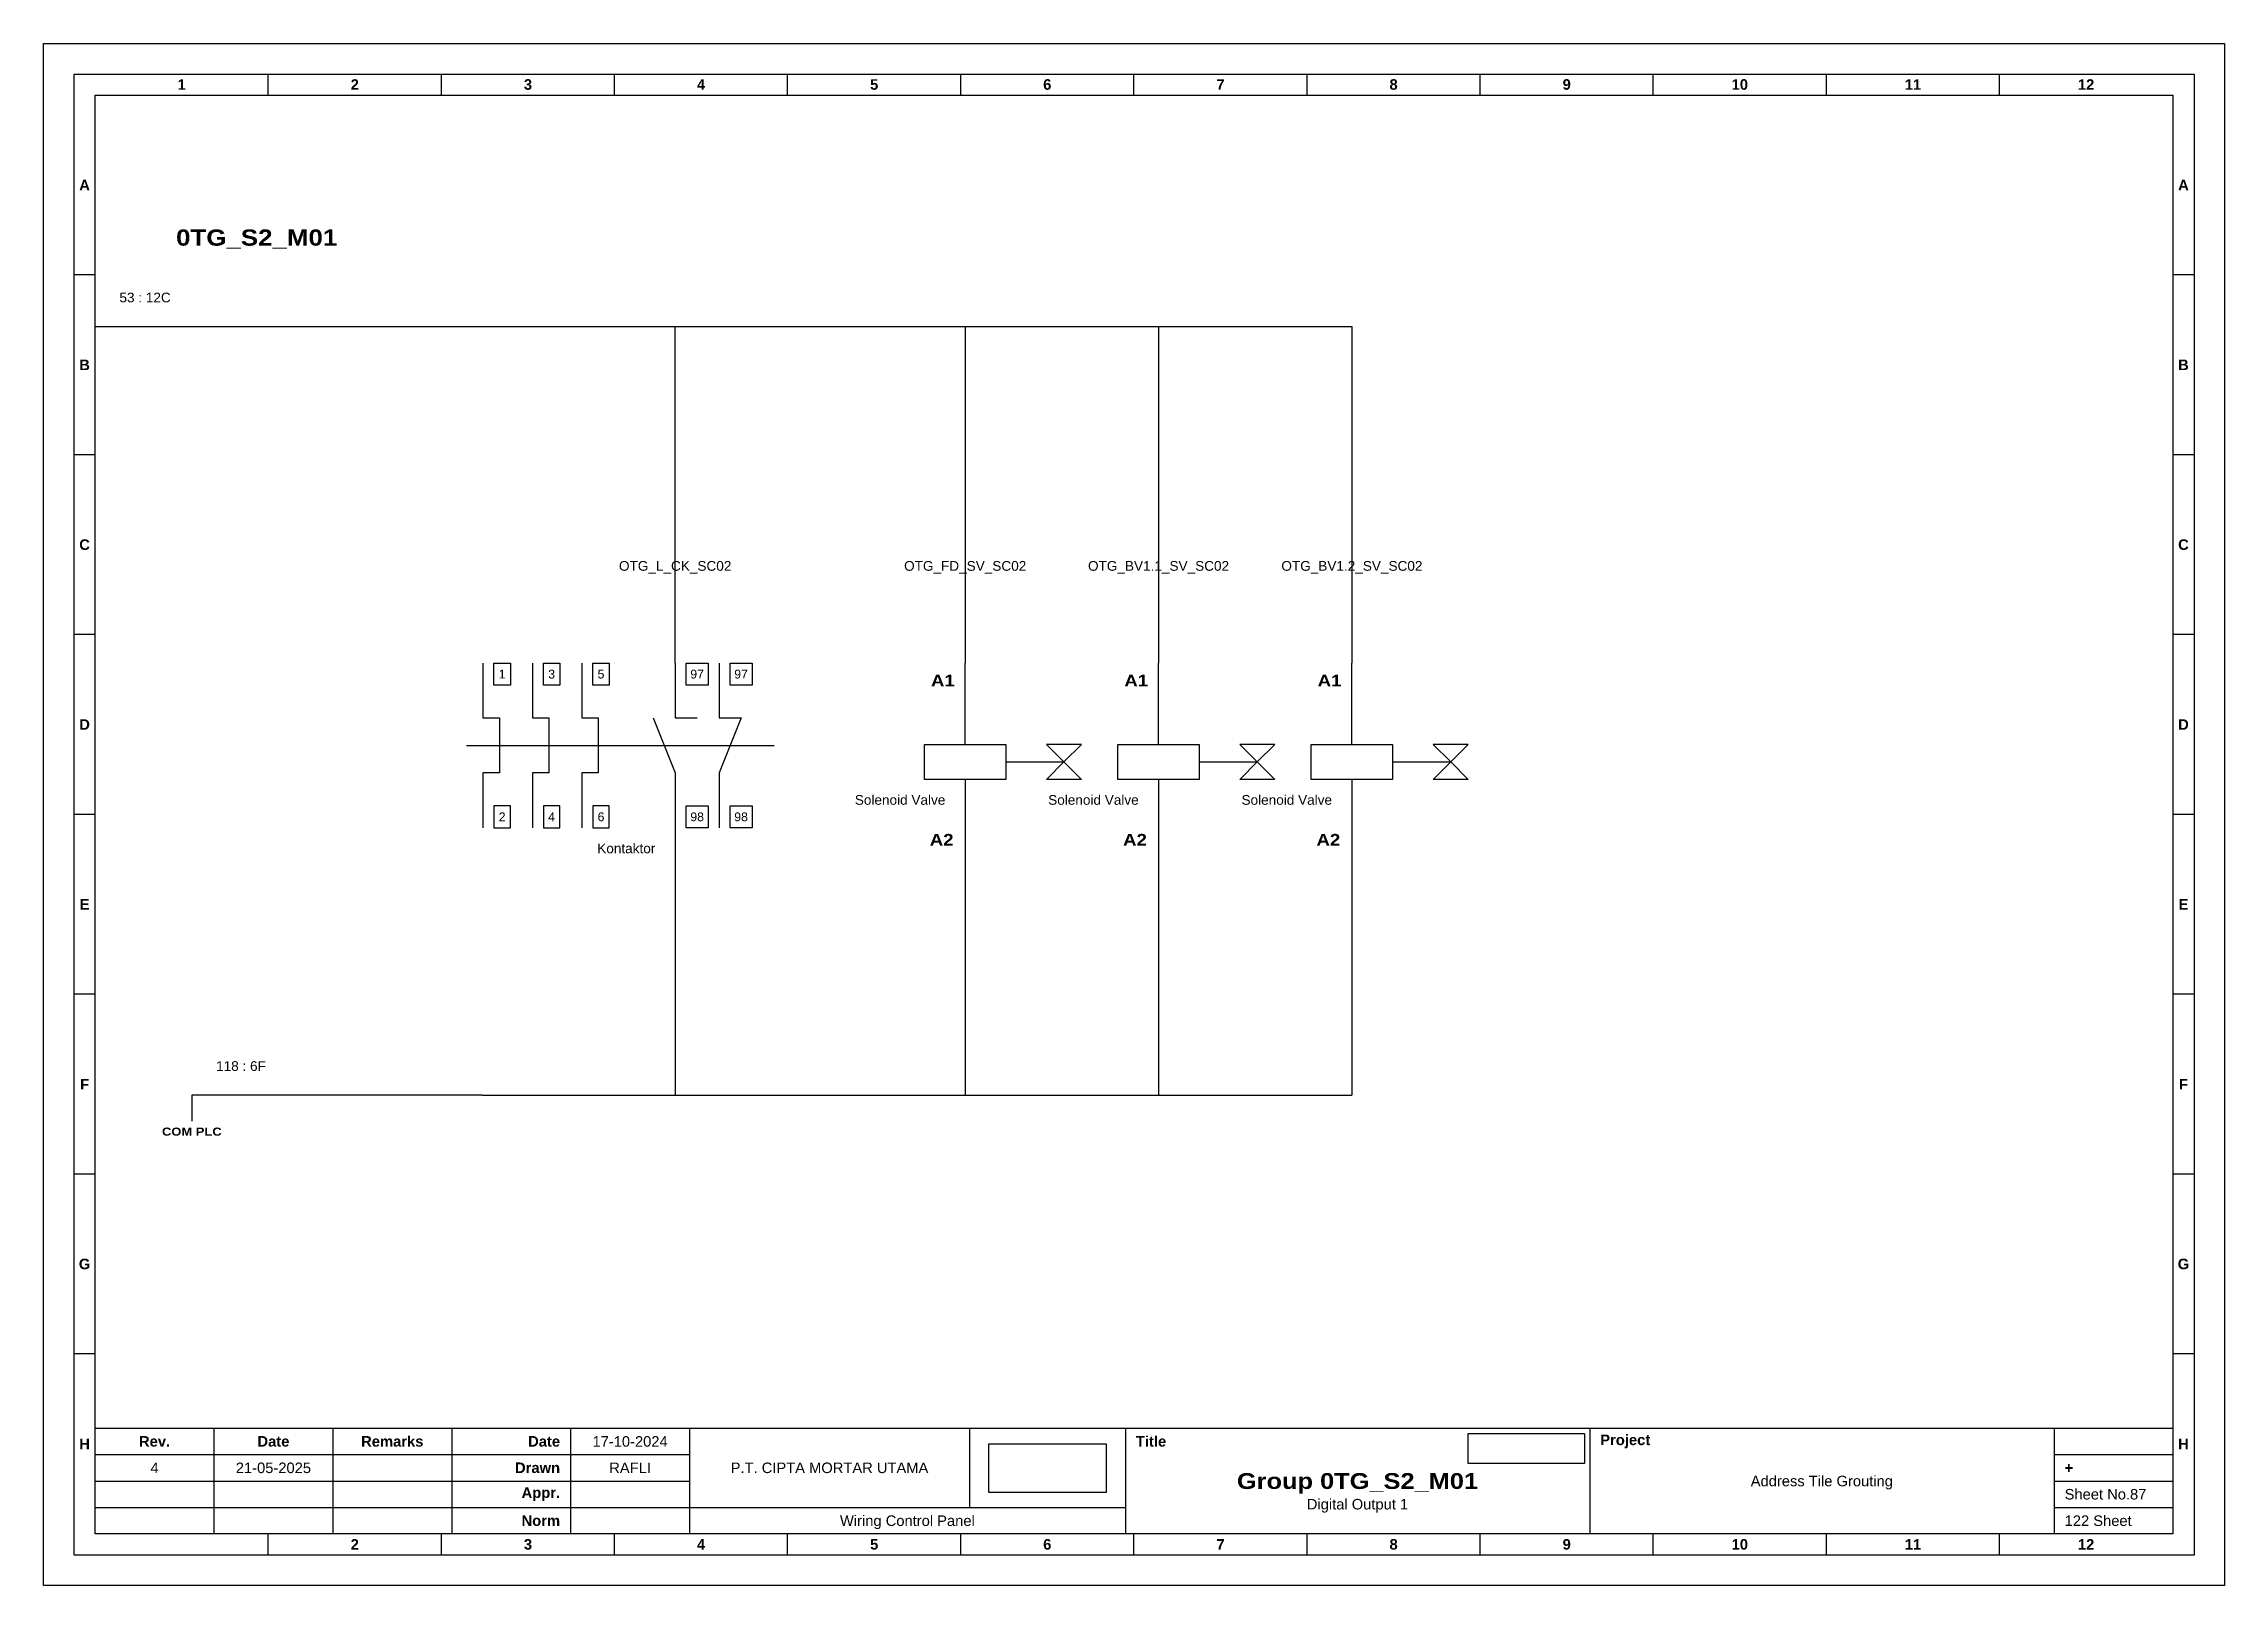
# Model space of a CAD drawing. Header units: centimetres. Extents: x 2030 to 3543, y 1923 to 3402.
# Drawn here: x 2651.1 to 2920.4, y 2402.1 to 2592.5 of the extents above; entities that cross this region are included whole.
import ezdxf
from ezdxf.enums import TextEntityAlignment as Align

# ---------------------------------------------------------------- set-up
doc = ezdxf.new("R2010")
doc.units = ezdxf.units.CM
doc.header["$MEASUREMENT"] = 0
doc.styles.add('Bold', font='ariblk.ttf', dxfattribs={"height": 25.4})
doc.styles.get("Standard").update_dxf_attribs({"font": 'arial.ttf'})
picture_1 = doc.add_image_def('image1.png', size_in_pixel=(2048, 847))
picture_2 = doc.add_image_def('image2.png', size_in_pixel=(2092, 542))

msp = doc.modelspace()

# ---------------------------------------------------------------- texts
at = {"ltscale": 500, "style": 'Bold'}
msp.add_text('0TG_S2_M01', height=2, dxfattribs=at).set_placement((2667.42, 2567.53))
at = {"ltscale": 500}
for s, p in [('53 : 12C', (2660.42, 2561.73)), ('118 : 6F', (2672.36, 2466.81))]:
    msp.add_text(s, height=1.2, dxfattribs=at).set_placement(p, align=Align.TOP_LEFT)
at = {"ltscale": 50}
for s, p in [('OTG_L_CK_SC02', (2729.06, 2527.98)), ('OTG_FD_SV_SC02', (2764.88, 2527.98)), ('OTG_BV1.1_SV_SC02', (2788.76, 2527.98)), ('OTG_BV1.2_SV_SC02', (2812.64, 2527.98))]:
    msp.add_text(s, height=1.2, dxfattribs=at).set_placement(p, align=Align.MIDDLE_CENTER)
at = {"ltscale": 500}
for s, height, p in [('1', 1.09, (2707.69, 2514.62)), ('3', 1.09, (2713.8, 2514.62)), ('5', 1.09, (2719.9, 2514.62)), ('97', 1.085, (2731.77, 2514.62)), ('97', 1.085, (2737.2, 2514.62)), ('2', 1.09, (2707.69, 2496.99)), ('4', 1.09, (2713.8, 2496.99)), ('6', 1.09, (2719.9, 2496.99)), ('98', 1.085, (2731.77, 2496.99)), ('98', 1.085, (2737.2, 2496.99))]:
    msp.add_text(s, height=height, dxfattribs=at).set_placement(p, align=Align.MIDDLE_CENTER)
at = {"ltscale": 500, "style": 'Bold'}
for p in [(2763.59, 2514.54), (2787.47, 2514.54), (2811.35, 2514.54)]:
    msp.add_text('A1', height=1.436, dxfattribs=at).set_placement(p, align=Align.TOP_RIGHT)
at = {"ltscale": 50}
for s, p in [('Solenoid Valve', (2762.43, 2498.12)), ('Solenoid Valve', (2786.31, 2498.12)), ('Solenoid Valve', (2810.19, 2498.12)), ('Kontaktor', (2726.61, 2492.13))]:
    msp.add_text(s, height=1.2, dxfattribs=at).set_placement(p, align=Align.BOTTOM_RIGHT)
at = {"ltscale": 500, "style": 'Bold'}
for p in [(2763.44, 2493.01), (2787.32, 2493.01), (2811.2, 2493.01)]:
    msp.add_text('A2', height=1.436, dxfattribs=at).set_placement(p, align=Align.BOTTOM_RIGHT)
at = {"ltscale": 50, "style": 'Bold'}
msp.add_text('COM PLC', height=1, dxfattribs=at).set_placement((2669.36, 2458.61), align=Align.TOP_CENTER)

# ---------------------------------------------------------------- blocks, each defined once
blk = doc.blocks.new('KOP MU PROJECT')
at = {"color": 6, "ltscale": 50}
for p, q in [((27.74, 184.05), (27.74, 186.66)), ((49.13, 184.05), (49.13, 186.66)), ((70.51, 184.05), (70.51, 186.66)), ((91.89, 184.05), (91.89, 186.66)), ((113.27, 184.05), (113.27, 186.66)), ((134.66, 184.05), (134.66, 186.66)), ((156.04, 184.05), (156.04, 186.66)), ((177.42, 184.05), (177.42, 186.66)), ((198.8, 184.05), (198.8, 186.66)), ((220.19, 184.05), (220.19, 186.66)), ((241.57, 184.05), (241.57, 186.66)), ((6.36, 161.84), (3.75, 161.84)), ((265.59, 161.84), (262.98, 161.84)), ((6.36, 139.63), (3.75, 139.63)), ((265.59, 139.63), (262.98, 139.63)), ((6.36, 117.42), (3.75, 117.42)), ((265.59, 117.42), (262.98, 117.42)), ((6.36, 95.22), (3.75, 95.22)), ((265.59, 95.22), (262.98, 95.22)), ((6.36, 73.01), (3.75, 73.01)), ((265.59, 73.01), (262.98, 73.01)), ((6.36, 50.8), (3.75, 50.8)), ((265.59, 50.8), (262.98, 50.8)), ((6.36, 28.59), (3.75, 28.59)), ((265.59, 28.59), (262.98, 28.59)), ((27.74, 3.75), (27.74, 6.36)), ((49.13, 3.75), (49.13, 6.36)), ((70.51, 3.75), (70.51, 6.36)), ((91.89, 3.75), (91.89, 6.36)), ((113.27, 3.75), (113.27, 6.36)), ((134.66, 3.75), (134.66, 6.36)), ((156.04, 3.75), (156.04, 6.36)), ((177.42, 3.75), (177.42, 6.36)), ((198.8, 3.75), (198.8, 6.36)), ((220.19, 3.75), (220.19, 6.36)), ((241.57, 3.75), (241.57, 6.36))]:
    blk.add_line(p, q, dxfattribs=at)
at = {"ltscale": 50}
for p, q in [((6.36, 19.41), (262.98, 19.41)), ((21.04, 19.41), (21.04, 6.36)), ((35.72, 19.41), (35.72, 6.36)), ((50.41, 19.41), (50.41, 6.36)), ((65.09, 19.41), (65.09, 6.36)), ((79.77, 19.41), (79.77, 6.36)), ((114.35, 19.41), (114.35, 9.62)), ((133.6, 19.41), (133.6, 6.36)), ((190.95, 19.41), (190.95, 6.36)), ((248.3, 19.41), (248.3, 6.36)), ((6.36, 16.15), (79.77, 16.15)), ((248.3, 16.15), (262.98, 16.15)), ((6.36, 12.89), (79.77, 12.89)), ((248.3, 12.89), (262.98, 12.89)), ((6.36, 9.62), (133.6, 9.62)), ((248.3, 9.62), (262.98, 9.62))]:
    blk.add_line(p, q, dxfattribs=at)
at = {"color": 1, "ltscale": 50}
blk.add_lwpolyline([(269.34, 0), (0, 0), (0, 190.41), (269.34, 190.41)], close=True, dxfattribs=at)
at = {"color": 6, "ltscale": 50}
for points in [[(265.59, 3.75), (3.75, 3.75), (3.75, 186.66), (265.59, 186.66)], [(262.98, 6.36), (6.36, 6.36), (6.36, 184.05), (262.98, 184.05)]]:
    blk.add_lwpolyline(points, close=True, dxfattribs=at)
at = {"ltscale": 50, "char_height": 1.305, "attachment_point": 4}
for s, width, heights, insert in [('\\pxqc;{\\fArial|b1|i0|c0|p34;1}', 21.3825, [2.51], (6.36, 185.36)), ('\\pxqc;{\\fArial|b1|i0|c0|p34;2}', 21.3825, [2.51], (27.74, 185.36)), ('\\pxqc;{\\fArial|b1|i0|c0|p34;3}', 21.3825, [2.51], (49.13, 185.36)), ('\\pxqc;{\\fArial|b1|i0|c0|p34;4}', 21.3825, [2.51], (70.51, 185.36)), ('\\pxqc;{\\fArial|b1|i0|c0|p34;5}', 21.3825, [2.51], (91.89, 185.36)), ('\\pxqc;{\\fArial|b1|i0|c0|p34;6}', 21.3825, [2.51], (113.27, 185.36)), ('\\pxqc;{\\fArial|b1|i0|c0|p34;7}', 21.3825, [2.51], (134.66, 185.36)), ('\\pxqc;{\\fArial|b1|i0|c0|p34;8}', 21.3825, [2.51], (156.04, 185.36)), ('\\pxqc;{\\fArial|b1|i0|c0|p34;9}', 21.3825, [2.51], (177.42, 185.36)), ('\\pxqc;{\\fArial|b1|i0|c0|p34;10}', 21.3825, [2.51], (198.8, 185.36)), ('\\pxqc;{\\fArial|b1|i0|c0|p34;11}', 21.3825, [2.51], (220.19, 185.36)), ('\\pxqc;{\\fArial|b1|i0|c0|p34;12}', 21.3825, [2.51], (241.57, 185.36)), ('\\pxqc;{\\fArial|b1|i0|c0|p34;A}', 2.61, [2.51], (3.75, 172.95)), ('\\pxqc;{\\fArial|b1|i0|c0|p34;A}', 2.61, [2.51], (262.98, 172.95)), ('\\pxqc;{\\fArial|b1|i0|c0|p34;B}', 2.61, [2.51], (3.75, 150.74)), ('\\pxqc;{\\fArial|b1|i0|c0|p34;B}', 2.61, [2.51], (262.98, 150.74)), ('\\pxqc;{\\fArial|b1|i0|c0|p34;C}', 2.61, [2.51], (3.75, 128.53)), ('\\pxqc;{\\fArial|b1|i0|c0|p34;C}', 2.61, [2.51], (262.98, 128.53)), ('\\pxqc;{\\fArial|b1|i0|c0|p34;D}', 2.61, [2.51], (3.75, 106.32)), ('\\pxqc;{\\fArial|b1|i0|c0|p34;D}', 2.61, [2.51], (262.98, 106.32)), ('\\pxqc;{\\fArial|b1|i0|c0|p34;E}', 2.61, [2.51], (3.75, 84.11)), ('\\pxqc;{\\fArial|b1|i0|c0|p34;E}', 2.61, [2.51], (262.98, 84.11)), ('\\pxqc;{\\fArial|b1|i0|c0|p34;F}', 2.61, [2.51], (3.75, 61.9)), ('\\pxqc;{\\fArial|b1|i0|c0|p34;F}', 2.61, [2.51], (262.98, 61.9)), ('\\pxqc;{\\fArial|b1|i0|c0|p34;G}', 2.61, [2.51], (3.75, 39.69)), ('\\pxqc;{\\fArial|b1|i0|c0|p34;G}', 2.61, [2.51], (262.98, 39.69)), ('\\pxqc;{\\fArial|b1|i0|c0|p34;H}', 2.61, [2.51], (3.75, 17.47)), ('\\pxqc;{\\fArial|b1|i0|c0|p34;Rev.}', 14.6811, [2.88], (6.36, 17.78)), ('\\pxqc;{\\fArial|b1|i0|c0|p34;Date}', 14.6811, [2.88], (21.04, 17.78)), ('\\pxqc;{\\fArial|b1|i0|c0|p34;Remarks}', 14.6811, [2.88], (35.72, 17.78)), ('\\pxqr;{\\fArial|b1|i0|c0|p34;Date}', 13.3761, [2.88], (50.41, 17.78)), ('\\pxql;{\\fArial|b1|i0|c0|p34;Title}', 50.2419, [2.88], (134.9, 17.78)), ('\\pxql;{\\fArial|b1|i0|c0|p34;Project}', 50.2419, [2.88], (192.25, 17.78)), ('\\pxqc;{\\fArial|b1|i0|c0|p34;H}', 2.61, [2.51], (262.98, 17.47)), ('\\pxqr;{\\fArial|b1|i0|c0|p34;Drawn}', 13.3761, [2.88], (50.41, 14.52)), ('\\pxql;{\\fArial|b1|i0|c0|p34;+}', 14.6811, [2.88], (249.61, 14.52)), ('\\pxqr;{\\fArial|b1|i0|c0|p34;Appr.}', 13.3761, [2.88], (50.41, 11.26)), ('\\pxqr;{\\fArial|b1|i0|c0|p34;Norm}', 13.3761, [2.88], (50.41, 7.99)), ('\\pxqc;{\\fArial|b1|i0|c0|p34;2}', 21.3825, [2.51], (27.74, 5.06)), ('\\pxqc;{\\fArial|b1|i0|c0|p34;3}', 21.3825, [2.51], (49.13, 5.06)), ('\\pxqc;{\\fArial|b1|i0|c0|p34;4}', 21.3825, [2.51], (70.51, 5.06)), ('\\pxqc;{\\fArial|b1|i0|c0|p34;5}', 21.3825, [2.51], (91.89, 5.06)), ('\\pxqc;{\\fArial|b1|i0|c0|p34;6}', 21.3825, [2.51], (113.27, 5.06)), ('\\pxqc;{\\fArial|b1|i0|c0|p34;7}', 21.3825, [2.51], (134.66, 5.06)), ('\\pxqc;{\\fArial|b1|i0|c0|p34;8}', 21.3825, [2.51], (156.04, 5.06)), ('\\pxqc;{\\fArial|b1|i0|c0|p34;9}', 21.3825, [2.51], (177.42, 5.06)), ('\\pxqc;{\\fArial|b1|i0|c0|p34;10}', 21.3825, [2.51], (198.8, 5.06)), ('\\pxqc;{\\fArial|b1|i0|c0|p34;11}', 21.3825, [2.51], (220.19, 5.06)), ('\\pxqc;{\\fArial|b1|i0|c0|p34;12}', 21.3825, [2.51], (241.57, 5.06))]:
    blk.add_mtext_dynamic_manual_height_columns(s, width=width, gutter_width=0.0326, heights=heights, dxfattribs=dict(at, insert=insert))
at = {"ltscale": 50}
for tag, p in [('DATECREATED', (72.43, 17.78)), ('REV', (13.7, 14.52)), ('REVDATE', (28.38, 14.52)), ('REMARKS', (43.06, 14.52)), ('DRAWN', (72.43, 14.52)), ('COMPANY', (97.06, 14.52)), ('PROJECT', (219.62, 12.89)), ('APPR', (72.43, 11.26)), ('NORM', (72.43, 7.99)), ('DRAWINGCATEGORY', (106.68, 7.99)), ('DESCRIPTION', (162.27, 10.03))]:
    blk.add_attdef(tag, text='', height=1.3, dxfattribs=at).set_placement(p, align=Align.MIDDLE_CENTER)
at = {"ltscale": 50, "style": 'Bold'}
blk.add_attdef('TITLE', text='', height=1.96, dxfattribs=at).set_placement((162.27, 12.89), align=Align.MIDDLE_CENTER)
at = {"ltscale": 50}
for tag, p in [('SHEETNUMBER', (249.61, 11.26)), ('TOTALSHEET', (249.61, 7.99))]:
    blk.add_attdef(tag, text='', height=1.3, dxfattribs=at).set_placement(p, align=Align.MIDDLE_LEFT)
image = blk.add_image(picture_1, insert=(116.72, 11.48), size_in_units=(14.5, 6), dxfattribs=at)
image.dxf.flags = 15
image = blk.add_image(picture_2, insert=(175.94, 15.04), size_in_units=(14.36, 3.72), dxfattribs=at)
image.dxf.flags = 15

# ---------------------------------------------------------------- linework, layer by layer
at = {"color": 146, "ltscale": 50, "true_color": 0x105689}
for p, q in [((2657.42, 2557.53), (2681.3, 2557.53)), ((2681.3, 2557.53), (2705.18, 2557.53)), ((2705.18, 2557.53), (2729.06, 2557.53)), ((2729.06, 2515.98), (2729.06, 2557.53)), ((2729.06, 2557.53), (2752.94, 2557.53)), ((2752.94, 2557.53), (2776.82, 2557.53)), ((2764.88, 2557.53), (2764.88, 2515.98)), ((2776.82, 2557.53), (2800.7, 2557.53)), ((2788.76, 2557.53), (2788.76, 2515.98)), ((2800.7, 2557.53), (2812.64, 2557.53)), ((2812.64, 2557.53), (2812.64, 2515.98)), ((2729.06, 2495.63), (2729.06, 2462.61)), ((2764.88, 2491.88), (2764.88, 2462.61)), ((2788.76, 2491.88), (2788.76, 2462.61)), ((2812.64, 2491.57), (2812.64, 2462.61)), ((2705.22, 2462.61), (2669.36, 2462.61)), ((2669.36, 2462.61), (2669.36, 2459.41)), ((2705.22, 2462.61), (2753.02, 2462.61)), ((2753.02, 2462.61), (2753.02, 2462.61)), ((2753.02, 2462.61), (2800.82, 2462.61)), ((2800.82, 2462.61), (2812.64, 2462.61))]:
    msp.add_line(p, q, dxfattribs=at)
at = {"ltscale": 50}
for p, q in [((2729.06, 2515.98), (2729.06, 2509.2)), ((2734.49, 2515.98), (2734.49, 2509.2)), ((2764.88, 2505.93), (2764.88, 2515.98)), ((2788.76, 2505.93), (2788.76, 2515.98)), ((2812.64, 2505.93), (2812.64, 2515.98)), ((2703.28, 2505.81), (2741.27, 2505.81)), ((2729.06, 2502.41), (2729.06, 2495.63)), ((2734.49, 2502.41), (2734.49, 2495.63)), ((2769.9, 2503.78), (2777.08, 2503.78)), ((2793.78, 2503.78), (2800.96, 2503.78)), ((2817.66, 2503.78), (2824.84, 2503.78)), ((2764.88, 2501.62), (2764.88, 2491.57)), ((2788.76, 2501.62), (2788.76, 2491.57)), ((2812.64, 2501.62), (2812.64, 2491.57))]:
    msp.add_line(p, q, dxfattribs=at)
at = {"color": 1, "ltscale": 50}
for points in [[(2705.32, 2515.98), (2705.32, 2509.2), (2707.35, 2509.2), (2707.35, 2502.41), (2705.32, 2502.41), (2705.32, 2495.63)], [(2711.42, 2515.98), (2711.42, 2509.2), (2713.46, 2509.2), (2713.46, 2502.41), (2711.42, 2502.41), (2711.42, 2495.63)], [(2717.53, 2515.98), (2717.53, 2509.2), (2719.56, 2509.2), (2719.56, 2502.41), (2717.53, 2502.41), (2717.53, 2495.63)]]:
    msp.add_lwpolyline(points, dxfattribs=at)
at = {"ltscale": 50}
for points in [[(2706.67, 2515.98), (2708.71, 2515.98), (2708.71, 2513.27), (2706.67, 2513.27)], [(2712.78, 2515.98), (2714.81, 2515.98), (2714.81, 2513.27), (2712.78, 2513.27)], [(2718.88, 2515.98), (2720.92, 2515.98), (2720.92, 2513.27), (2718.88, 2513.27)], [(2730.42, 2515.98), (2733.13, 2515.98), (2733.13, 2513.27), (2730.42, 2513.27)], [(2735.84, 2515.98), (2738.56, 2515.98), (2738.56, 2513.27), (2735.84, 2513.27)], [(2759.85, 2505.93), (2769.9, 2505.93), (2769.9, 2501.62), (2759.85, 2501.62)], [(2777.08, 2503.78), (2779.24, 2505.93), (2774.93, 2505.93)], [(2783.73, 2505.93), (2793.78, 2505.93), (2793.78, 2501.62), (2783.73, 2501.62)], [(2800.96, 2503.78), (2803.12, 2505.93), (2798.81, 2505.93)], [(2807.61, 2505.93), (2817.66, 2505.93), (2817.66, 2501.62), (2807.61, 2501.62)], [(2824.84, 2503.78), (2827, 2505.93), (2822.69, 2505.93)], [(2777.08, 2503.78), (2779.24, 2501.62), (2774.93, 2501.62)], [(2800.96, 2503.78), (2803.12, 2501.62), (2798.81, 2501.62)], [(2824.84, 2503.78), (2827, 2501.62), (2822.69, 2501.62)], [(2706.67, 2495.63), (2708.71, 2495.63), (2708.71, 2498.34), (2706.67, 2498.34)], [(2712.78, 2495.63), (2714.81, 2495.63), (2714.81, 2498.34), (2712.78, 2498.34)], [(2718.88, 2495.63), (2720.92, 2495.63), (2720.92, 2498.34), (2718.88, 2498.34)], [(2730.42, 2498.34), (2733.13, 2498.34), (2733.13, 2495.63), (2730.42, 2495.63)], [(2735.84, 2498.34), (2738.56, 2498.34), (2738.56, 2495.63), (2735.84, 2495.63)]]:
    msp.add_lwpolyline(points, close=True, dxfattribs=at)
for points in [[(2726.35, 2509.2), (2729.06, 2502.41)], [(2729.06, 2509.2), (2731.77, 2509.2)], [(2734.49, 2509.2), (2737.2, 2509.2), (2734.49, 2502.41)]]:
    msp.add_lwpolyline(points, dxfattribs=at)

# ---------------------------------------------------------------- block references
msp.add_blockref('KOP MU PROJECT', (2651.06, 2402.07)).add_auto_attribs({'DESCRIPTION': 'Digital Output 1', 'TITLE': 'Group 0TG_S2_M01', 'PROJECT': 'Address Tile Grouting', 'COMPANY': 'P.T. CIPTA MORTAR UTAMA', 'DRAWINGCATEGORY': 'Wiring Control Panel', 'DRAWN': 'RAFLI', 'DATECREATED': '17-10-2024', 'REVDATE': '21-05-2025', 'REV': '4', 'SHEETNUMBER': 'Sheet No.87', 'TOTALSHEET': '122 Sheet'})

msp.set_redraw_order([(e.dxf.handle, doc.entitydb.next_handle()) for e in msp.query("TEXT MTEXT ATTDEF DIMENSION ARC_DIMENSION")])  # texts and dimensions are drawn at this point

doc.saveas('drawing.dxf')
